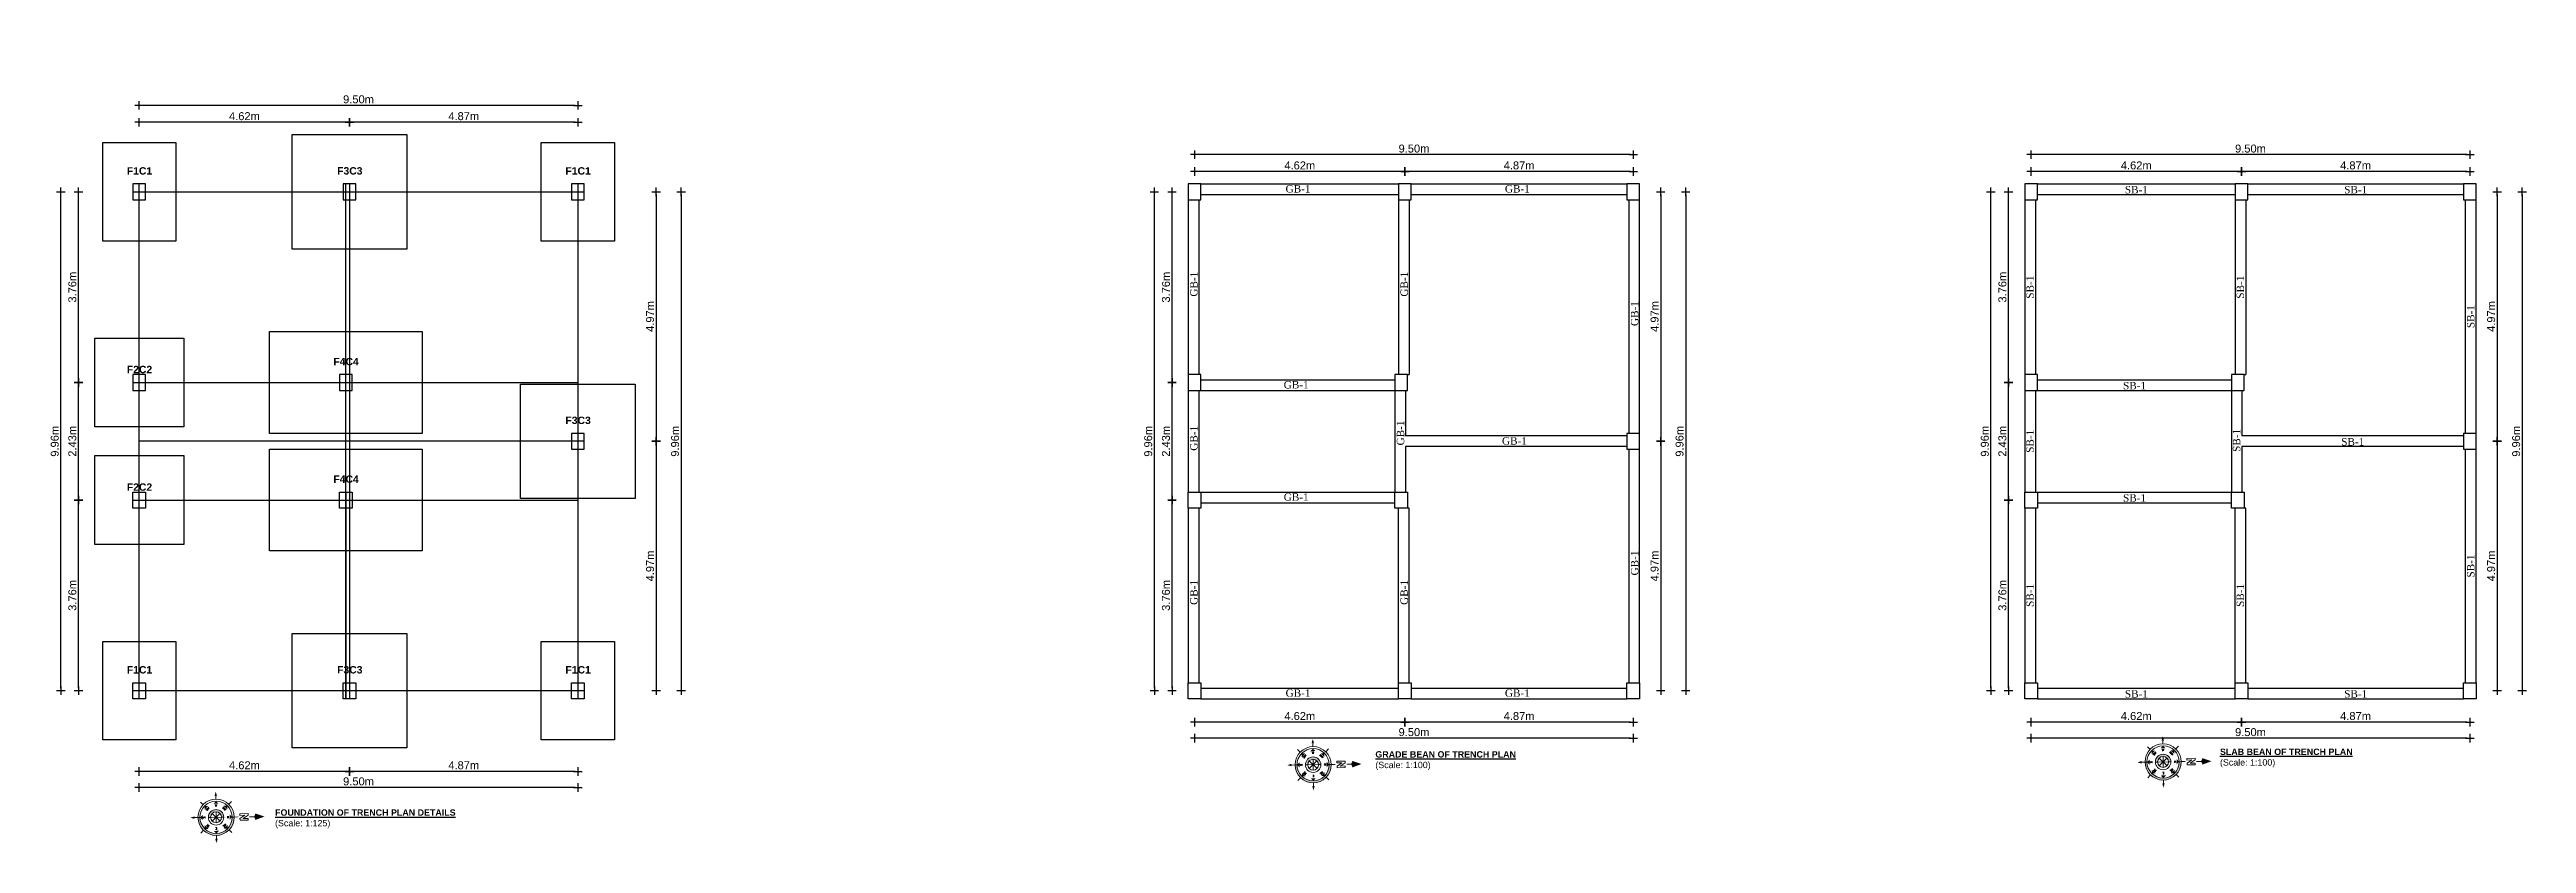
# Model space of a CAD drawing. Header units: inches. Extents: x -4010 to 65129, y -40138 to -1318.
# Drawn here: x 45598 to 47935, y -38286 to -37536 of the extents above; entities that cross this region are included whole.
import ezdxf
from ezdxf.enums import TextEntityAlignment as Align

# ---------------------------------------------------------------- set-up
doc = ezdxf.new("R2010")
doc.units = ezdxf.units.IN
doc.header["$MEASUREMENT"] = 0
doc.header["$PDMODE"] = 99
for name, color, linetype in [('Brick wall', 3, 'Continuous'), ('RCC', 6, 'Continuous'), ('Rod', 1, 'Continuous'), ('TEX', 7, 'Continuous'), ('wall', 3, 'Continuous')]:
    doc.layers.add(name, color=color, linetype=linetype)
doc.layers.add('DIM', color=7, linetype='Continuous', lineweight=15)
doc.styles.add('ARIAL', font='arial.ttf')
doc.styles.add('CAPTION', font='GOTHIC.TTF', dxfattribs={"height": 100})
doc.styles.add('ROMANS', font='romans')
doc.styles.get("Standard").update_dxf_attribs({"font": 'ARIALN.TTF'})
doc.dimstyles.new('3-8', dxfattribs={"dimscale": 1.25, "dimtxt": 6, "dimasz": 2, "dimexe": 0.18, "dimexo": 6, "dimgap": 0, "dimtad": 0, "dimdec": 0, "dimzin": 3, "dimdsep": 46, "dimlunit": 3, "dimtxsty": 'ARIAL', "dimblk": 'DD', "dimcen": 1, "dimse1": 1, "dimse2": 1, "dimclrd": 256, "dimclrt": 256, "dimadec": 0, "dimazin": 0, "dimtfac": 0.5, "dimtdec": 0, "dimtmove": 2, "dimatfit": 0, "dimfxl": 0.18, "dimtvp": 0.75, "dimfrac": 1, "dimtolj": 1, "dimtzin": 0, "dimarcsym": 0})

msp = doc.modelspace()

# ---------------------------------------------------------------- texts
at = {"layer": 'TEX', "char_height": 7, "style": 'CAPTION'}
for s, insert, attachment_point in [('{\\fArial Rounded MT Bold|b0|i0|c0|p34;F1C1}', (45694.421, -37654.616), 9), ('{\\fArial Rounded MT Bold|b0|i0|c0|p34;F3C3}', (45892.921, -37654.616), 9), ('{\\fArial Rounded MT Bold|b0|i0|c0|p34;F1C1}', (46108.421, -37654.616), 9), ('{\\fTimes New Roman|b0|i0|c0|p18;GB-1}', (46787.705, -37664.435), 3), ('{\\fTimes New Roman|b0|i0|c0|p18;GB-1}', (46994.705, -37664.435), 3), ('{\\fTimes New Roman|b0|i0|c0|p18;SB-1}', (47578.107, -37665.289), 3), ('{\\fTimes New Roman|b0|i0|c0|p18;SB-1}', (47785.107, -37665.289), 3), ('{\\fArial Rounded MT Bold|b0|i0|c0|p34;F2C2}', (45694.421, -37842.116), 9), ('{\\fArial Rounded MT Bold|b0|i0|c0|p34;F4C4}', (45889.421, -37834.616), 9), ('{\\fTimes New Roman|b0|i0|c0|p18;GB-1}', (46785.955, -37849.435), 3), ('{\\fTimes New Roman|b0|i0|c0|p18;SB-1}', (47576.357, -37850.289), 3), ('{\\fArial Rounded MT Bold|b0|i0|c0|p34;F3C3}', (46108.421, -37890.116), 9), ('{\\fTimes New Roman|b0|i0|c0|p18;GB-1}', (46991.955, -37902.435), 3), ('{\\fTimes New Roman|b0|i0|c0|p18;SB-1}', (47782.357, -37903.289), 3), ('{\\fArial Rounded MT Bold|b0|i0|c0|p34;F4C4}', (45889.421, -37945.616), 9), ('{\\fArial Rounded MT Bold|b0|i0|c0|p34;F2C2}', (45694.421, -37953.116), 9), ('{\\fTimes New Roman|b0|i0|c0|p18;GB-1}', (46785.955, -37955.435), 3), ('{\\fTimes New Roman|b0|i0|c0|p18;SB-1}', (47576.357, -37956.289), 3), ('{\\fArial Rounded MT Bold|b0|i0|c0|p34;F1C1}', (45694.421, -38125.616), 9), ('{\\fArial Rounded MT Bold|b0|i0|c0|p34;F3C3}', (45892.921, -38125.616), 9), ('{\\fArial Rounded MT Bold|b0|i0|c0|p34;F1C1}', (46108.421, -38125.616), 9), ('{\\fTimes New Roman|b0|i0|c0|p18;GB-1}', (46787.705, -38140.435), 3), ('{\\fTimes New Roman|b0|i0|c0|p18;GB-1}', (46994.705, -38140.435), 3), ('{\\fTimes New Roman|b0|i0|c0|p18;SB-1}', (47578.107, -38141.289), 3), ('{\\fTimes New Roman|b0|i0|c0|p18;SB-1}', (47785.107, -38141.289), 3)]:
    msp.add_mtext(s, dxfattribs=dict(at, insert=insert, attachment_point=attachment_point))
at = {"layer": 'TEX', "char_height": 7, "attachment_point": 3, "rotation": 90, "style": 'CAPTION'}
for s, insert in [('{\\fTimes New Roman|b0|i0|c0|p18;GB-1}', (46674.141, -37746.217)), ('{\\fTimes New Roman|b0|i0|c0|p18;GB-1}', (46872.641, -37746.217)), ('{\\fTimes New Roman|b0|i0|c0|p18;SB-1}', (47463.296, -37749.932)), ('{\\fTimes New Roman|b0|i0|c0|p18;SB-1}', (47661.796, -37749.932)), ('{\\fTimes New Roman|b0|i0|c0|p18;GB-1}', (47090.141, -37773.967)), ('{\\fTimes New Roman|b0|i0|c0|p18;SB-1}', (47879.296, -37777.682)), ('{\\fTimes New Roman|b0|i0|c0|p18;GB-1}', (46674.141, -37891.717)), ('{\\fTimes New Roman|b0|i0|c0|p18;GB-1}', (46869.141, -37886.717)), ('{\\fTimes New Roman|b0|i0|c0|p18;SB-1}', (47463.296, -37895.432)), ('{\\fTimes New Roman|b0|i0|c0|p18;SB-1}', (47658.296, -37894.596)), ('{\\fTimes New Roman|b0|i0|c0|p18;GB-1}', (47090.141, -38009.467)), ('{\\fTimes New Roman|b0|i0|c0|p18;SB-1}', (47879.296, -38013.182)), ('{\\fTimes New Roman|b0|i0|c0|p18;GB-1}', (46674.141, -38037.217)), ('{\\fTimes New Roman|b0|i0|c0|p18;GB-1}', (46872.641, -38037.217)), ('{\\fTimes New Roman|b0|i0|c0|p18;SB-1}', (47463.296, -38040.932)), ('{\\fTimes New Roman|b0|i0|c0|p18;SB-1}', (47661.796, -38040.932))]:
    msp.add_mtext(s, dxfattribs=dict(at, insert=insert))
at = {"layer": 'TEX', "color": 7, "lineweight": 25, "char_height": 6, "width": 310.18894, "attachment_point": 4}
for s, insert in [('{\\fArial Rounded MT Bold|b0|i0|c0|p34;\\LGRADE BEAN OF TRENCH PLAN\\P\\fArial|b0|i0|c0|p34;\\l\\C256;(Scale: 1:100)}', (46848.94, -38207.753)), ('{\\fArial Rounded MT Bold|b0|i0|c0|p34;\\LSLAB BEAN OF TRENCH PLAN\\P\\fArial|b0|i0|c0|p34;\\l\\C256;(Scale: 1:100)}', (47646.116, -38205.339))]:
    msp.add_mtext(s, dxfattribs=dict(at, insert=insert))

# ---------------------------------------------------------------- blocks, each defined once
blk = doc.blocks.new('A$C779854B7')
at = {"layer": 'RCC'}
for p, q in [((0, 15), (12, 15)), ((0, 0), (0, 15)), ((12, 15), (12, 0)), ((12, 0), (0, 0))]:
    blk.add_line(p, q, dxfattribs=at)
blk = doc.blocks.new('DD')
for p, q in [((-1.6, 0), (1.6, 0)), ((0, 1.6), (0, -1.6))]:
    blk.add_line(p, q)
at = {"const_width": 0.3}
blk.add_lwpolyline([(-0.15, 0, 1), (0.15, 0, 1)], format="xyb", close=True, dxfattribs=at)
blk = doc.blocks.new('*D1330')
at = {"layer": 'Defpoints', "color": 0}
for p in [(46102.2, -37670.8), (46102.2, -37906.3), (46170.1, -37906.3)]:
    blk.add_point(p, dxfattribs=at)
at = {"layer": 'Rod', "lineweight": -2}
blk.add_line((46170.1, -37673.3), (46170.1, -37903.8), dxfattribs=at)
at = {"layer": 'Rod', "lineweight": -2, "xscale": 2.5, "yscale": 2.5, "zscale": 2.5}
for p, rotation in [((46170.1, -37670.8), 90), ((46170.1, -37906.3), 270)]:
    blk.add_blockref('DD', p, dxfattribs=dict(at, rotation=rotation))
at = {"layer": 'Rod', "insert": (46164.4, -37788.5), "char_height": 7.5, "attachment_point": 5, "rotation": 90, "style": 'ARIAL'}
blk.add_mtext('\\A1;4.97m', dxfattribs=at)
blk = doc.blocks.new('*D1331')
at = {"layer": 'Defpoints', "color": 0}
for p in [(46102.2, -37906.3), (46102.2, -38141.8), (46170.1, -38141.8)]:
    blk.add_point(p, dxfattribs=at)
at = {"layer": 'Rod', "lineweight": -2}
blk.add_line((46170.1, -37908.8), (46170.1, -38139.3), dxfattribs=at)
at = {"layer": 'Rod', "lineweight": -2, "xscale": 2.5, "yscale": 2.5, "zscale": 2.5}
for p, rotation in [((46170.1, -37906.3), 90), ((46170.1, -38141.8), 270)]:
    blk.add_blockref('DD', p, dxfattribs=dict(at, rotation=rotation))
at = {"layer": 'Rod', "insert": (46164.4, -38024), "char_height": 7.5, "attachment_point": 5, "rotation": 90, "style": 'ARIAL'}
blk.add_mtext('\\A1;4.97m', dxfattribs=at)
blk = doc.blocks.new('*D1332')
at = {"layer": 'Defpoints', "color": 0}
for p in [(45880.7, -38149.3), (46096.2, -38149.3), (45880.7, -38218)]:
    blk.add_point(p, dxfattribs=at)
at = {"layer": 'Rod', "lineweight": -2}
blk.add_line((46093.7, -38218), (45883.2, -38218), dxfattribs=at)
at = {"layer": 'Rod', "lineweight": -2, "xscale": 2.5, "yscale": 2.5, "zscale": 2.5, "rotation": 180}
blk.add_blockref('DD', (45880.7, -38218), dxfattribs=at)
at = {"layer": 'Rod', "lineweight": -2, "xscale": 2.5, "yscale": 2.5, "zscale": 2.5}
blk.add_blockref('DD', (46096.2, -38218), dxfattribs=at)
at = {"layer": 'Rod', "insert": (45988.5, -38212.2), "char_height": 7.5, "attachment_point": 5, "style": 'ARIAL'}
blk.add_mtext('\\A1;4.87m', dxfattribs=at)
blk = doc.blocks.new('*D1333')
at = {"layer": 'Defpoints', "color": 0}
for p in [(45682.2, -38149.3), (45880.7, -38149.3), (45682.2, -38218)]:
    blk.add_point(p, dxfattribs=at)
at = {"layer": 'Rod', "lineweight": -2}
blk.add_line((45878.2, -38218), (45684.7, -38218), dxfattribs=at)
at = {"layer": 'Rod', "lineweight": -2, "xscale": 2.5, "yscale": 2.5, "zscale": 2.5, "rotation": 180}
blk.add_blockref('DD', (45682.2, -38218), dxfattribs=at)
at = {"layer": 'Rod', "lineweight": -2, "xscale": 2.5, "yscale": 2.5, "zscale": 2.5}
blk.add_blockref('DD', (45880.7, -38218), dxfattribs=at)
at = {"layer": 'Rod', "insert": (45781.5, -38212.2), "char_height": 7.5, "attachment_point": 5, "style": 'ARIAL'}
blk.add_mtext('\\A1;4.62m', dxfattribs=at)
blk = doc.blocks.new('*D1334')
at = {"layer": 'Defpoints', "color": 0}
for p in [(45624.9, -37961.8), (45676.2, -37961.8), (45676.2, -38141.8)]:
    blk.add_point(p, dxfattribs=at)
at = {"layer": 'Rod', "lineweight": -2}
blk.add_line((45624.9, -38139.3), (45624.9, -37964.3), dxfattribs=at)
at = {"layer": 'Rod', "lineweight": -2, "xscale": 2.5, "yscale": 2.5, "zscale": 2.5}
for p, rotation in [((45624.9, -37961.8), 90), ((45624.9, -38141.8), 270)]:
    blk.add_blockref('DD', p, dxfattribs=dict(at, rotation=rotation))
at = {"layer": 'Rod', "insert": (45619.1, -38051.8), "char_height": 7.5, "attachment_point": 5, "rotation": 90, "style": 'ARIAL'}
blk.add_mtext('\\A1;3.76m', dxfattribs=at)
blk = doc.blocks.new('*D1335')
at = {"layer": 'Defpoints', "color": 0}
for p in [(45624.9, -37850.8), (45676.2, -37850.8), (45676.2, -37961.8)]:
    blk.add_point(p, dxfattribs=at)
at = {"layer": 'Rod', "lineweight": -2}
blk.add_line((45624.9, -37959.3), (45624.9, -37853.3), dxfattribs=at)
at = {"layer": 'Rod', "lineweight": -2, "xscale": 2.5, "yscale": 2.5, "zscale": 2.5}
for p, rotation in [((45624.9, -37850.8), 90), ((45624.9, -37961.8), 270)]:
    blk.add_blockref('DD', p, dxfattribs=dict(at, rotation=rotation))
at = {"layer": 'Rod', "insert": (45619.1, -37906.3), "char_height": 7.5, "attachment_point": 5, "rotation": 90, "style": 'ARIAL'}
blk.add_mtext('\\A1;2.43m', dxfattribs=at)
blk = doc.blocks.new('*D1336')
at = {"layer": 'Defpoints', "color": 0}
for p in [(45624.9, -37670.8), (45676.2, -37670.8), (45676.2, -37850.8)]:
    blk.add_point(p, dxfattribs=at)
at = {"layer": 'Rod', "lineweight": -2}
blk.add_line((45624.9, -37848.3), (45624.9, -37673.3), dxfattribs=at)
at = {"layer": 'Rod', "lineweight": -2, "xscale": 2.5, "yscale": 2.5, "zscale": 2.5}
for p, rotation in [((45624.9, -37670.8), 90), ((45624.9, -37850.8), 270)]:
    blk.add_blockref('DD', p, dxfattribs=dict(at, rotation=rotation))
at = {"layer": 'Rod', "insert": (45619.1, -37760.8), "char_height": 7.5, "attachment_point": 5, "rotation": 90, "style": 'ARIAL'}
blk.add_mtext('\\A1;3.76m', dxfattribs=at)
blk = doc.blocks.new('*D1324')
at = {"layer": 'Defpoints', "color": 0}
for p in [(46102.2, -37670.8), (46102.2, -38141.8), (46193.7, -38141.8)]:
    blk.add_point(p, dxfattribs=at)
at = {"layer": 'Rod', "lineweight": -2}
blk.add_line((46193.7, -37673.3), (46193.7, -38139.3), dxfattribs=at)
at = {"layer": 'Rod', "lineweight": -2, "xscale": 2.5, "yscale": 2.5, "zscale": 2.5}
for p, rotation in [((46193.7, -37670.8), 90), ((46193.7, -38141.8), 270)]:
    blk.add_blockref('DD', p, dxfattribs=dict(at, rotation=rotation))
at = {"layer": 'Rod', "insert": (46188, -37906.3), "char_height": 7.5, "attachment_point": 5, "rotation": 90, "style": 'ARIAL'}
blk.add_mtext('\\A1;9.96m', dxfattribs=at)
blk = doc.blocks.new('*D1325')
at = {"layer": 'Defpoints', "color": 0}
for p in [(45682.2, -38149.3), (46096.2, -38149.3), (45682.2, -38233.1)]:
    blk.add_point(p, dxfattribs=at)
at = {"layer": 'Rod', "lineweight": -2}
blk.add_line((46093.7, -38233.1), (45684.7, -38233.1), dxfattribs=at)
at = {"layer": 'Rod', "lineweight": -2, "xscale": 2.5, "yscale": 2.5, "zscale": 2.5, "rotation": 180}
blk.add_blockref('DD', (45682.2, -38233.1), dxfattribs=at)
at = {"layer": 'Rod', "lineweight": -2, "xscale": 2.5, "yscale": 2.5, "zscale": 2.5}
blk.add_blockref('DD', (46096.2, -38233.1), dxfattribs=at)
at = {"layer": 'Rod', "insert": (45889.2, -38227.4), "char_height": 7.5, "attachment_point": 5, "style": 'ARIAL'}
blk.add_mtext('\\A1;9.50m', dxfattribs=at)
blk = doc.blocks.new('*D1326')
at = {"layer": 'Defpoints', "color": 0}
for p in [(45608.2, -37670.8), (45676.2, -37670.8), (45676.2, -38141.8)]:
    blk.add_point(p, dxfattribs=at)
at = {"layer": 'Rod', "lineweight": -2}
blk.add_line((45608.2, -38139.3), (45608.2, -37673.3), dxfattribs=at)
at = {"layer": 'Rod', "lineweight": -2, "xscale": 2.5, "yscale": 2.5, "zscale": 2.5}
for p, rotation in [((45608.2, -37670.8), 90), ((45608.2, -38141.8), 270)]:
    blk.add_blockref('DD', p, dxfattribs=dict(at, rotation=rotation))
at = {"layer": 'Rod', "insert": (45602.5, -37906.3), "char_height": 7.5, "attachment_point": 5, "rotation": 90, "style": 'ARIAL'}
blk.add_mtext('\\A1;9.96m', dxfattribs=at)
blk = doc.blocks.new('A$C683C01F9')
at = {"layer": 'TEX', "color": 7, "lineweight": 25, "insert": (4, 9.4), "char_height": 6, "width": 310.189, "attachment_point": 4}
blk.add_mtext('{\\fArial Rounded MT Bold|b0|i0|c0|p34;\\LFOUNDATION OF TRENCH PLAN DETAILS\\P\\fArial|b0|i0|c0|p34;\\l\\C256;(Scale: 1:125)}', dxfattribs=at)
blk = doc.blocks.new('Anno_North_J_Metric')
at = {"linetype": 'ByBlock', "lineweight": -2}
h = blk.add_hatch(color=0, dxfattribs=at)
h.paths.add_polyline_path([(-4.17, 0), (-4.68, 0, 1), (4.68, 0), (4.17, 0, -1)])
h.paths.add_polyline_path([(1.41, 0), (2, 0, 1), (-2, 0), (-1.41, 0, -1)])
at = {"color": 0, "linetype": 'ByBlock', "lineweight": -2}
for p, q in [((-4.68, 0), (-5.67, 0)), ((-4.68, 0), (-4.17, 0)), ((-3.31, 3.31), (-4.01, 4.01)), ((-1.41, 0), (-2, 0)), ((-1.41, 0), (1.41, 0)), ((1.41, 0), (-1.41, 0)), ((-1, 1), (1, -1)), ((-1, -1), (1, 1)), ((1, -1), (-1, 1)), ((1, 1), (-1, -1)), ((0, 4.68), (0, 5.67)), ((0, 1.41), (0, -1.41)), ((0, -1.41), (0, 1.41)), ((1.41, 0), (2, 0)), ((3.31, 3.31), (4.01, 4.01)), ((4.68, 0), (4.17, 0)), ((4.68, 0), (5.67, 0)), ((6.17, 0.4), (6.17, 0.82)), ((6.17, 0.82), (8.27, 0.82)), ((7.43, 0.4), (6.17, 0.4)), ((6.17, -0.44), (7.43, 0.4)), ((8.27, 0.4), (7.01, -0.44)), ((8.27, 0.82), (8.27, 0.4)), ((8.67, 0), (9.83, 0)), ((-3.31, -3.31), (-4.01, -4.01)), ((0, -4.68), (0, -5.67)), ((3.31, -3.31), (4.01, -4.01)), ((6.17, -0.86), (6.17, -0.44)), ((8.27, -0.86), (6.17, -0.86)), ((7.01, -0.44), (8.27, -0.44)), ((8.27, -0.44), (8.27, -0.86))]:
    blk.add_line(p, q, dxfattribs=at)
for radius in [4.68, 4.17, 2, 1.41]:
    blk.add_circle((0, 0), radius, dxfattribs=at)
for points in [[(-0.33, 5.5), (0, 5.67), (0, 6.67)], [(0, 6.67), (0.33, 5.5), (0, 5.67)], [(-6.67, 0), (-5.5, 0.33), (-5.67, 0)], [(-5.5, -0.33), (-5.67, 0), (-6.67, 0)], [(-4.17, 0), (-3.5, 0.67), (-3.5, -0.67)], [(-2.95, 2.95), (-2, 2.95), (-2.95, 2)], [(0, 4.17), (0.67, 3.5), (-0.67, 3.5)], [(2.95, 2.95), (2.95, 2), (2, 2.95)], [(4.17, 0), (3.5, -0.67), (3.5, 0.67)], [(12.5, 0), (10.17, 0.83), (9.83, 0)], [(9.83, 0), (10.17, -0.83), (12.5, 0)], [(-2.95, -2.95), (-2.95, -2), (-2, -2.95)], [(0, -4.17), (-0.67, -3.5), (0.67, -3.5)], [(0, -6.67), (-0.33, -5.5), (0, -5.67)], [(0.33, -5.5), (0, -5.67), (0, -6.67)], [(2.95, -2.95), (2, -2.95), (2.95, -2)]]:
    blk.add_solid(points, dxfattribs=at)
at = {"color": 0, "linetype": 'ByBlock', "lineweight": -2, "style": 'ROMANS'}
for s, rotation, p in [('S', 270, (-3.33, 0)), ('SW', 45, (-2, 2)), ('NW', 315, (2, 2)), ('N', 270, (2.83, 0)), ('SE', 135, (-2, -2)), ('E', 180, (0, -2.67)), ('NE', 225, (2, -2))]:
    blk.add_text(s, height=0.5, rotation=rotation, dxfattribs=at).set_placement(p, align=Align.CENTER)
blk.add_text('W', height=0.5, dxfattribs=at).set_placement((0, 2.83), align=Align.CENTER)
blk = doc.blocks.new('*D1341')
at = {"layer": 'Defpoints', "color": 0}
for p in [(45880.7, -37536.5), (46096.2, -37536.5), (45880.7, -37605.1)]:
    blk.add_point(p, dxfattribs=at)
at = {"layer": 'Rod', "lineweight": -2}
blk.add_line((46093.7, -37605.1), (45883.2, -37605.1), dxfattribs=at)
at = {"layer": 'Rod', "lineweight": -2, "xscale": 2.5, "yscale": 2.5, "zscale": 2.5, "rotation": 180}
blk.add_blockref('DD', (45880.7, -37605.1), dxfattribs=at)
at = {"layer": 'Rod', "lineweight": -2, "xscale": 2.5, "yscale": 2.5, "zscale": 2.5}
blk.add_blockref('DD', (46096.2, -37605.1), dxfattribs=at)
at = {"layer": 'Rod', "insert": (45988.5, -37599.4), "char_height": 7.5, "attachment_point": 5, "style": 'ARIAL'}
blk.add_mtext('\\A1;4.87m', dxfattribs=at)
blk = doc.blocks.new('*D1342')
at = {"layer": 'Defpoints', "color": 0}
for p in [(45682.2, -37536.5), (45880.7, -37536.5), (45682.2, -37605.1)]:
    blk.add_point(p, dxfattribs=at)
at = {"layer": 'Rod', "lineweight": -2}
blk.add_line((45878.2, -37605.1), (45684.7, -37605.1), dxfattribs=at)
at = {"layer": 'Rod', "lineweight": -2, "xscale": 2.5, "yscale": 2.5, "zscale": 2.5, "rotation": 180}
blk.add_blockref('DD', (45682.2, -37605.1), dxfattribs=at)
at = {"layer": 'Rod', "lineweight": -2, "xscale": 2.5, "yscale": 2.5, "zscale": 2.5}
blk.add_blockref('DD', (45880.7, -37605.1), dxfattribs=at)
at = {"layer": 'Rod', "insert": (45781.5, -37599.4), "char_height": 7.5, "attachment_point": 5, "style": 'ARIAL'}
blk.add_mtext('\\A1;4.62m', dxfattribs=at)
blk = doc.blocks.new('*D1340')
at = {"layer": 'Defpoints', "color": 0}
for p in [(45682.2, -37536.5), (46096.2, -37536.5), (45682.2, -37589.2)]:
    blk.add_point(p, dxfattribs=at)
at = {"layer": 'Rod', "lineweight": -2}
blk.add_line((46093.7, -37589.2), (45684.7, -37589.2), dxfattribs=at)
at = {"layer": 'Rod', "lineweight": -2, "xscale": 2.5, "yscale": 2.5, "zscale": 2.5, "rotation": 180}
blk.add_blockref('DD', (45682.2, -37589.2), dxfattribs=at)
at = {"layer": 'Rod', "lineweight": -2, "xscale": 2.5, "yscale": 2.5, "zscale": 2.5}
blk.add_blockref('DD', (46096.2, -37589.2), dxfattribs=at)
at = {"layer": 'Rod', "insert": (45889.2, -37583.5), "char_height": 7.5, "attachment_point": 5, "style": 'ARIAL'}
blk.add_mtext('\\A1;9.50m', dxfattribs=at)
blk = doc.blocks.new('*D1343')
at = {"layer": 'Defpoints', "color": 0}
for p in [(46876.9, -37583), (47092.4, -37583), (46876.9, -37651.6)]:
    blk.add_point(p, dxfattribs=at)
at = {"layer": 'Rod', "lineweight": -2}
blk.add_line((47089.9, -37651.6), (46879.4, -37651.6), dxfattribs=at)
at = {"layer": 'Rod', "lineweight": -2, "xscale": 2.5, "yscale": 2.5, "zscale": 2.5, "rotation": 180}
blk.add_blockref('DD', (46876.9, -37651.6), dxfattribs=at)
at = {"layer": 'Rod', "lineweight": -2, "xscale": 2.5, "yscale": 2.5, "zscale": 2.5}
blk.add_blockref('DD', (47092.4, -37651.6), dxfattribs=at)
at = {"layer": 'Rod', "insert": (46984.6, -37645.9), "char_height": 7.5, "attachment_point": 5, "style": 'ARIAL'}
blk.add_mtext('\\A1;4.87m', dxfattribs=at)
blk = doc.blocks.new('*D1344')
at = {"layer": 'Defpoints', "color": 0}
for p in [(46678.4, -37583), (46876.9, -37583), (46678.4, -37651.6)]:
    blk.add_point(p, dxfattribs=at)
at = {"layer": 'Rod', "lineweight": -2}
blk.add_line((46874.4, -37651.6), (46680.9, -37651.6), dxfattribs=at)
at = {"layer": 'Rod', "lineweight": -2, "xscale": 2.5, "yscale": 2.5, "zscale": 2.5, "rotation": 180}
blk.add_blockref('DD', (46678.4, -37651.6), dxfattribs=at)
at = {"layer": 'Rod', "lineweight": -2, "xscale": 2.5, "yscale": 2.5, "zscale": 2.5}
blk.add_blockref('DD', (46876.9, -37651.6), dxfattribs=at)
at = {"layer": 'Rod', "insert": (46777.6, -37645.9), "char_height": 7.5, "attachment_point": 5, "style": 'ARIAL'}
blk.add_mtext('\\A1;4.62m', dxfattribs=at)
blk = doc.blocks.new('*D1345')
at = {"layer": 'Defpoints', "color": 0}
for p in [(46678.4, -37583), (47092.4, -37583), (46678.4, -37635.7)]:
    blk.add_point(p, dxfattribs=at)
at = {"layer": 'Rod', "lineweight": -2}
blk.add_line((47089.9, -37635.7), (46680.9, -37635.7), dxfattribs=at)
at = {"layer": 'Rod', "lineweight": -2, "xscale": 2.5, "yscale": 2.5, "zscale": 2.5, "rotation": 180}
blk.add_blockref('DD', (46678.4, -37635.7), dxfattribs=at)
at = {"layer": 'Rod', "lineweight": -2, "xscale": 2.5, "yscale": 2.5, "zscale": 2.5}
blk.add_blockref('DD', (47092.4, -37635.7), dxfattribs=at)
at = {"layer": 'Rod', "insert": (46885.4, -37630), "char_height": 7.5, "attachment_point": 5, "style": 'ARIAL'}
blk.add_mtext('\\A1;9.50m', dxfattribs=at)
blk = doc.blocks.new('*D1350')
at = {"layer": 'Defpoints', "color": 0}
for p in [(46876.9, -38102.8), (47092.4, -38102.8), (46876.9, -38171.5)]:
    blk.add_point(p, dxfattribs=at)
at = {"layer": 'Rod', "lineweight": -2}
blk.add_line((47089.9, -38171.5), (46879.4, -38171.5), dxfattribs=at)
at = {"layer": 'Rod', "lineweight": -2, "xscale": 2.5, "yscale": 2.5, "zscale": 2.5, "rotation": 180}
blk.add_blockref('DD', (46876.9, -38171.5), dxfattribs=at)
at = {"layer": 'Rod', "lineweight": -2, "xscale": 2.5, "yscale": 2.5, "zscale": 2.5}
blk.add_blockref('DD', (47092.4, -38171.5), dxfattribs=at)
at = {"layer": 'Rod', "insert": (46984.6, -38165.7), "char_height": 7.5, "attachment_point": 5, "style": 'ARIAL'}
blk.add_mtext('\\A1;4.87m', dxfattribs=at)
blk = doc.blocks.new('*D1351')
at = {"layer": 'Defpoints', "color": 0}
for p in [(46678.4, -38102.8), (46876.9, -38102.8), (46678.4, -38171.5)]:
    blk.add_point(p, dxfattribs=at)
at = {"layer": 'Rod', "lineweight": -2}
blk.add_line((46874.4, -38171.5), (46680.9, -38171.5), dxfattribs=at)
at = {"layer": 'Rod', "lineweight": -2, "xscale": 2.5, "yscale": 2.5, "zscale": 2.5, "rotation": 180}
blk.add_blockref('DD', (46678.4, -38171.5), dxfattribs=at)
at = {"layer": 'Rod', "lineweight": -2, "xscale": 2.5, "yscale": 2.5, "zscale": 2.5}
blk.add_blockref('DD', (46876.9, -38171.5), dxfattribs=at)
at = {"layer": 'Rod', "insert": (46777.6, -38165.7), "char_height": 7.5, "attachment_point": 5, "style": 'ARIAL'}
blk.add_mtext('\\A1;4.62m', dxfattribs=at)
blk = doc.blocks.new('*D1349')
at = {"layer": 'Defpoints', "color": 0}
for p in [(46678.4, -38102.8), (47092.4, -38102.8), (46678.4, -38186.6)]:
    blk.add_point(p, dxfattribs=at)
at = {"layer": 'Rod', "lineweight": -2}
blk.add_line((47089.9, -38186.6), (46680.9, -38186.6), dxfattribs=at)
at = {"layer": 'Rod', "lineweight": -2, "xscale": 2.5, "yscale": 2.5, "zscale": 2.5, "rotation": 180}
blk.add_blockref('DD', (46678.4, -38186.6), dxfattribs=at)
at = {"layer": 'Rod', "lineweight": -2, "xscale": 2.5, "yscale": 2.5, "zscale": 2.5}
blk.add_blockref('DD', (47092.4, -38186.6), dxfattribs=at)
at = {"layer": 'Rod', "insert": (46885.4, -38180.9), "char_height": 7.5, "attachment_point": 5, "style": 'ARIAL'}
blk.add_mtext('\\A1;9.50m', dxfattribs=at)
blk = doc.blocks.new('*D1356')
at = {"layer": 'Defpoints', "color": 0}
for p in [(47050.4, -37670.8), (47050.4, -37906.3), (47118.3, -37906.3)]:
    blk.add_point(p, dxfattribs=at)
at = {"layer": 'Rod', "lineweight": -2}
blk.add_line((47118.3, -37673.3), (47118.3, -37903.8), dxfattribs=at)
at = {"layer": 'Rod', "lineweight": -2, "xscale": 2.5, "yscale": 2.5, "zscale": 2.5}
for p, rotation in [((47118.3, -37670.8), 90), ((47118.3, -37906.3), 270)]:
    blk.add_blockref('DD', p, dxfattribs=dict(at, rotation=rotation))
at = {"layer": 'Rod', "insert": (47112.5, -37788.5), "char_height": 7.5, "attachment_point": 5, "rotation": 90, "style": 'ARIAL'}
blk.add_mtext('\\A1;4.97m', dxfattribs=at)
blk = doc.blocks.new('*D1357')
at = {"layer": 'Defpoints', "color": 0}
for p in [(47050.4, -37906.3), (47050.4, -38141.8), (47118.3, -38141.8)]:
    blk.add_point(p, dxfattribs=at)
at = {"layer": 'Rod', "lineweight": -2}
blk.add_line((47118.3, -37908.8), (47118.3, -38139.3), dxfattribs=at)
at = {"layer": 'Rod', "lineweight": -2, "xscale": 2.5, "yscale": 2.5, "zscale": 2.5}
for p, rotation in [((47118.3, -37906.3), 90), ((47118.3, -38141.8), 270)]:
    blk.add_blockref('DD', p, dxfattribs=dict(at, rotation=rotation))
at = {"layer": 'Rod', "insert": (47112.5, -38024), "char_height": 7.5, "attachment_point": 5, "rotation": 90, "style": 'ARIAL'}
blk.add_mtext('\\A1;4.97m', dxfattribs=at)
blk = doc.blocks.new('*D1355')
at = {"layer": 'Defpoints', "color": 0}
for p in [(47050.4, -37670.8), (47050.4, -38141.8), (47141.9, -38141.8)]:
    blk.add_point(p, dxfattribs=at)
at = {"layer": 'Rod', "lineweight": -2}
blk.add_line((47141.9, -37673.3), (47141.9, -38139.3), dxfattribs=at)
at = {"layer": 'Rod', "lineweight": -2, "xscale": 2.5, "yscale": 2.5, "zscale": 2.5}
for p, rotation in [((47141.9, -37670.8), 90), ((47141.9, -38141.8), 270)]:
    blk.add_blockref('DD', p, dxfattribs=dict(at, rotation=rotation))
at = {"layer": 'Rod', "insert": (47136.1, -37906.3), "char_height": 7.5, "attachment_point": 5, "rotation": 90, "style": 'ARIAL'}
blk.add_mtext('\\A1;9.96m', dxfattribs=at)
blk = doc.blocks.new('*D1362')
at = {"layer": 'Defpoints', "color": 0}
for p in [(46657, -37961.8), (46708.4, -37961.8), (46708.4, -38141.8)]:
    blk.add_point(p, dxfattribs=at)
at = {"layer": 'Rod', "lineweight": -2}
blk.add_line((46657, -38139.3), (46657, -37964.3), dxfattribs=at)
at = {"layer": 'Rod', "lineweight": -2, "xscale": 2.5, "yscale": 2.5, "zscale": 2.5}
for p, rotation in [((46657, -37961.8), 90), ((46657, -38141.8), 270)]:
    blk.add_blockref('DD', p, dxfattribs=dict(at, rotation=rotation))
at = {"layer": 'Rod', "insert": (46651.3, -38051.8), "char_height": 7.5, "attachment_point": 5, "rotation": 90, "style": 'ARIAL'}
blk.add_mtext('\\A1;3.76m', dxfattribs=at)
blk = doc.blocks.new('*D1363')
at = {"layer": 'Defpoints', "color": 0}
for p in [(46657, -37850.8), (46708.4, -37850.8), (46708.4, -37961.8)]:
    blk.add_point(p, dxfattribs=at)
at = {"layer": 'Rod', "lineweight": -2}
blk.add_line((46657, -37959.3), (46657, -37853.3), dxfattribs=at)
at = {"layer": 'Rod', "lineweight": -2, "xscale": 2.5, "yscale": 2.5, "zscale": 2.5}
for p, rotation in [((46657, -37850.8), 90), ((46657, -37961.8), 270)]:
    blk.add_blockref('DD', p, dxfattribs=dict(at, rotation=rotation))
at = {"layer": 'Rod', "insert": (46651.3, -37906.3), "char_height": 7.5, "attachment_point": 5, "rotation": 90, "style": 'ARIAL'}
blk.add_mtext('\\A1;2.43m', dxfattribs=at)
blk = doc.blocks.new('*D1364')
at = {"layer": 'Defpoints', "color": 0}
for p in [(46657, -37670.8), (46708.4, -37670.8), (46708.4, -37850.8)]:
    blk.add_point(p, dxfattribs=at)
at = {"layer": 'Rod', "lineweight": -2}
blk.add_line((46657, -37848.3), (46657, -37673.3), dxfattribs=at)
at = {"layer": 'Rod', "lineweight": -2, "xscale": 2.5, "yscale": 2.5, "zscale": 2.5}
for p, rotation in [((46657, -37670.8), 90), ((46657, -37850.8), 270)]:
    blk.add_blockref('DD', p, dxfattribs=dict(at, rotation=rotation))
at = {"layer": 'Rod', "insert": (46651.3, -37760.8), "char_height": 7.5, "attachment_point": 5, "rotation": 90, "style": 'ARIAL'}
blk.add_mtext('\\A1;3.76m', dxfattribs=at)
blk = doc.blocks.new('*D1361')
at = {"layer": 'Defpoints', "color": 0}
for p in [(46640.4, -37670.8), (46708.4, -37670.8), (46708.4, -38141.8)]:
    blk.add_point(p, dxfattribs=at)
at = {"layer": 'Rod', "lineweight": -2}
blk.add_line((46640.4, -38139.3), (46640.4, -37673.3), dxfattribs=at)
at = {"layer": 'Rod', "lineweight": -2, "xscale": 2.5, "yscale": 2.5, "zscale": 2.5}
for p, rotation in [((46640.4, -37670.8), 90), ((46640.4, -38141.8), 270)]:
    blk.add_blockref('DD', p, dxfattribs=dict(at, rotation=rotation))
at = {"layer": 'Rod', "insert": (46634.6, -37906.3), "char_height": 7.5, "attachment_point": 5, "rotation": 90, "style": 'ARIAL'}
blk.add_mtext('\\A1;9.96m', dxfattribs=at)
blk = doc.blocks.new('*D1346')
at = {"layer": 'Defpoints', "color": 0}
for p in [(47666.4, -37583), (47881.9, -37583), (47666.4, -37651.6)]:
    blk.add_point(p, dxfattribs=at)
at = {"layer": 'Rod', "lineweight": -2}
blk.add_line((47879.4, -37651.6), (47668.9, -37651.6), dxfattribs=at)
at = {"layer": 'Rod', "lineweight": -2, "xscale": 2.5, "yscale": 2.5, "zscale": 2.5, "rotation": 180}
blk.add_blockref('DD', (47666.4, -37651.6), dxfattribs=at)
at = {"layer": 'Rod', "lineweight": -2, "xscale": 2.5, "yscale": 2.5, "zscale": 2.5}
blk.add_blockref('DD', (47881.9, -37651.6), dxfattribs=at)
at = {"layer": 'Rod', "insert": (47774.1, -37645.9), "char_height": 7.5, "attachment_point": 5, "style": 'ARIAL'}
blk.add_mtext('\\A1;4.87m', dxfattribs=at)
blk = doc.blocks.new('*D1347')
at = {"layer": 'Defpoints', "color": 0}
for p in [(47467.9, -37583), (47666.4, -37583), (47467.9, -37651.6)]:
    blk.add_point(p, dxfattribs=at)
at = {"layer": 'Rod', "lineweight": -2}
blk.add_line((47663.9, -37651.6), (47470.4, -37651.6), dxfattribs=at)
at = {"layer": 'Rod', "lineweight": -2, "xscale": 2.5, "yscale": 2.5, "zscale": 2.5, "rotation": 180}
blk.add_blockref('DD', (47467.9, -37651.6), dxfattribs=at)
at = {"layer": 'Rod', "lineweight": -2, "xscale": 2.5, "yscale": 2.5, "zscale": 2.5}
blk.add_blockref('DD', (47666.4, -37651.6), dxfattribs=at)
at = {"layer": 'Rod', "insert": (47567.1, -37645.9), "char_height": 7.5, "attachment_point": 5, "style": 'ARIAL'}
blk.add_mtext('\\A1;4.62m', dxfattribs=at)
blk = doc.blocks.new('*D1348')
at = {"layer": 'Defpoints', "color": 0}
for p in [(47467.9, -37583), (47881.9, -37583), (47467.9, -37635.7)]:
    blk.add_point(p, dxfattribs=at)
at = {"layer": 'Rod', "lineweight": -2}
blk.add_line((47879.4, -37635.7), (47470.4, -37635.7), dxfattribs=at)
at = {"layer": 'Rod', "lineweight": -2, "xscale": 2.5, "yscale": 2.5, "zscale": 2.5, "rotation": 180}
blk.add_blockref('DD', (47467.9, -37635.7), dxfattribs=at)
at = {"layer": 'Rod', "lineweight": -2, "xscale": 2.5, "yscale": 2.5, "zscale": 2.5}
blk.add_blockref('DD', (47881.9, -37635.7), dxfattribs=at)
at = {"layer": 'Rod', "insert": (47674.9, -37630), "char_height": 7.5, "attachment_point": 5, "style": 'ARIAL'}
blk.add_mtext('\\A1;9.50m', dxfattribs=at)
blk = doc.blocks.new('*D1353')
at = {"layer": 'Defpoints', "color": 0}
for p in [(47666.4, -38102.8), (47881.9, -38102.8), (47666.4, -38171.5)]:
    blk.add_point(p, dxfattribs=at)
at = {"layer": 'Rod', "lineweight": -2}
blk.add_line((47879.4, -38171.5), (47668.9, -38171.5), dxfattribs=at)
at = {"layer": 'Rod', "lineweight": -2, "xscale": 2.5, "yscale": 2.5, "zscale": 2.5, "rotation": 180}
blk.add_blockref('DD', (47666.4, -38171.5), dxfattribs=at)
at = {"layer": 'Rod', "lineweight": -2, "xscale": 2.5, "yscale": 2.5, "zscale": 2.5}
blk.add_blockref('DD', (47881.9, -38171.5), dxfattribs=at)
at = {"layer": 'Rod', "insert": (47774.1, -38165.7), "char_height": 7.5, "attachment_point": 5, "style": 'ARIAL'}
blk.add_mtext('\\A1;4.87m', dxfattribs=at)
blk = doc.blocks.new('*D1354')
at = {"layer": 'Defpoints', "color": 0}
for p in [(47467.9, -38102.8), (47666.4, -38102.8), (47467.9, -38171.5)]:
    blk.add_point(p, dxfattribs=at)
at = {"layer": 'Rod', "lineweight": -2}
blk.add_line((47663.9, -38171.5), (47470.4, -38171.5), dxfattribs=at)
at = {"layer": 'Rod', "lineweight": -2, "xscale": 2.5, "yscale": 2.5, "zscale": 2.5, "rotation": 180}
blk.add_blockref('DD', (47467.9, -38171.5), dxfattribs=at)
at = {"layer": 'Rod', "lineweight": -2, "xscale": 2.5, "yscale": 2.5, "zscale": 2.5}
blk.add_blockref('DD', (47666.4, -38171.5), dxfattribs=at)
at = {"layer": 'Rod', "insert": (47567.1, -38165.7), "char_height": 7.5, "attachment_point": 5, "style": 'ARIAL'}
blk.add_mtext('\\A1;4.62m', dxfattribs=at)
blk = doc.blocks.new('*D1352')
at = {"layer": 'Defpoints', "color": 0}
for p in [(47467.9, -38102.8), (47881.9, -38102.8), (47467.9, -38186.6)]:
    blk.add_point(p, dxfattribs=at)
at = {"layer": 'Rod', "lineweight": -2}
blk.add_line((47879.4, -38186.6), (47470.4, -38186.6), dxfattribs=at)
at = {"layer": 'Rod', "lineweight": -2, "xscale": 2.5, "yscale": 2.5, "zscale": 2.5, "rotation": 180}
blk.add_blockref('DD', (47467.9, -38186.6), dxfattribs=at)
at = {"layer": 'Rod', "lineweight": -2, "xscale": 2.5, "yscale": 2.5, "zscale": 2.5}
blk.add_blockref('DD', (47881.9, -38186.6), dxfattribs=at)
at = {"layer": 'Rod', "insert": (47674.9, -38180.9), "char_height": 7.5, "attachment_point": 5, "style": 'ARIAL'}
blk.add_mtext('\\A1;9.50m', dxfattribs=at)
blk = doc.blocks.new('*D1359')
at = {"layer": 'Defpoints', "color": 0}
for p in [(47839.9, -37670.8), (47839.9, -37906.3), (47907.8, -37906.3)]:
    blk.add_point(p, dxfattribs=at)
at = {"layer": 'Rod', "lineweight": -2}
blk.add_line((47907.8, -37673.3), (47907.8, -37903.8), dxfattribs=at)
at = {"layer": 'Rod', "lineweight": -2, "xscale": 2.5, "yscale": 2.5, "zscale": 2.5}
for p, rotation in [((47907.8, -37670.8), 90), ((47907.8, -37906.3), 270)]:
    blk.add_blockref('DD', p, dxfattribs=dict(at, rotation=rotation))
at = {"layer": 'Rod', "insert": (47902.1, -37788.5), "char_height": 7.5, "attachment_point": 5, "rotation": 90, "style": 'ARIAL'}
blk.add_mtext('\\A1;4.97m', dxfattribs=at)
blk = doc.blocks.new('*D1360')
at = {"layer": 'Defpoints', "color": 0}
for p in [(47839.9, -37906.3), (47839.9, -38141.8), (47907.8, -38141.8)]:
    blk.add_point(p, dxfattribs=at)
at = {"layer": 'Rod', "lineweight": -2}
blk.add_line((47907.8, -37908.8), (47907.8, -38139.3), dxfattribs=at)
at = {"layer": 'Rod', "lineweight": -2, "xscale": 2.5, "yscale": 2.5, "zscale": 2.5}
for p, rotation in [((47907.8, -37906.3), 90), ((47907.8, -38141.8), 270)]:
    blk.add_blockref('DD', p, dxfattribs=dict(at, rotation=rotation))
at = {"layer": 'Rod', "insert": (47902.1, -38024), "char_height": 7.5, "attachment_point": 5, "rotation": 90, "style": 'ARIAL'}
blk.add_mtext('\\A1;4.97m', dxfattribs=at)
blk = doc.blocks.new('*D1358')
at = {"layer": 'Defpoints', "color": 0}
for p in [(47839.9, -37670.8), (47839.9, -38141.8), (47931.4, -38141.8)]:
    blk.add_point(p, dxfattribs=at)
at = {"layer": 'Rod', "lineweight": -2}
blk.add_line((47931.4, -37673.3), (47931.4, -38139.3), dxfattribs=at)
at = {"layer": 'Rod', "lineweight": -2, "xscale": 2.5, "yscale": 2.5, "zscale": 2.5}
for p, rotation in [((47931.4, -37670.8), 90), ((47931.4, -38141.8), 270)]:
    blk.add_blockref('DD', p, dxfattribs=dict(at, rotation=rotation))
at = {"layer": 'Rod', "insert": (47925.7, -37906.3), "char_height": 7.5, "attachment_point": 5, "rotation": 90, "style": 'ARIAL'}
blk.add_mtext('\\A1;9.96m', dxfattribs=at)
blk = doc.blocks.new('*D1366')
at = {"layer": 'Defpoints', "color": 0}
for p in [(47446.5, -37961.8), (47497.9, -37961.8), (47497.9, -38141.8)]:
    blk.add_point(p, dxfattribs=at)
at = {"layer": 'Rod', "lineweight": -2}
blk.add_line((47446.5, -38139.3), (47446.5, -37964.3), dxfattribs=at)
at = {"layer": 'Rod', "lineweight": -2, "xscale": 2.5, "yscale": 2.5, "zscale": 2.5}
for p, rotation in [((47446.5, -37961.8), 90), ((47446.5, -38141.8), 270)]:
    blk.add_blockref('DD', p, dxfattribs=dict(at, rotation=rotation))
at = {"layer": 'Rod', "insert": (47440.8, -38051.8), "char_height": 7.5, "attachment_point": 5, "rotation": 90, "style": 'ARIAL'}
blk.add_mtext('\\A1;3.76m', dxfattribs=at)
blk = doc.blocks.new('*D1367')
at = {"layer": 'Defpoints', "color": 0}
for p in [(47446.5, -37850.8), (47497.9, -37850.8), (47497.9, -37961.8)]:
    blk.add_point(p, dxfattribs=at)
at = {"layer": 'Rod', "lineweight": -2}
blk.add_line((47446.5, -37959.3), (47446.5, -37853.3), dxfattribs=at)
at = {"layer": 'Rod', "lineweight": -2, "xscale": 2.5, "yscale": 2.5, "zscale": 2.5}
for p, rotation in [((47446.5, -37850.8), 90), ((47446.5, -37961.8), 270)]:
    blk.add_blockref('DD', p, dxfattribs=dict(at, rotation=rotation))
at = {"layer": 'Rod', "insert": (47440.8, -37906.3), "char_height": 7.5, "attachment_point": 5, "rotation": 90, "style": 'ARIAL'}
blk.add_mtext('\\A1;2.43m', dxfattribs=at)
blk = doc.blocks.new('*D1368')
at = {"layer": 'Defpoints', "color": 0}
for p in [(47446.5, -37670.8), (47497.9, -37670.8), (47497.9, -37850.8)]:
    blk.add_point(p, dxfattribs=at)
at = {"layer": 'Rod', "lineweight": -2}
blk.add_line((47446.5, -37848.3), (47446.5, -37673.3), dxfattribs=at)
at = {"layer": 'Rod', "lineweight": -2, "xscale": 2.5, "yscale": 2.5, "zscale": 2.5}
for p, rotation in [((47446.5, -37670.8), 90), ((47446.5, -37850.8), 270)]:
    blk.add_blockref('DD', p, dxfattribs=dict(at, rotation=rotation))
at = {"layer": 'Rod', "insert": (47440.8, -37760.8), "char_height": 7.5, "attachment_point": 5, "rotation": 90, "style": 'ARIAL'}
blk.add_mtext('\\A1;3.76m', dxfattribs=at)
blk = doc.blocks.new('*D1365')
at = {"layer": 'Defpoints', "color": 0}
for p in [(47429.9, -37670.8), (47497.9, -37670.8), (47497.9, -38141.8)]:
    blk.add_point(p, dxfattribs=at)
at = {"layer": 'Rod', "lineweight": -2}
blk.add_line((47429.9, -38139.3), (47429.9, -37673.3), dxfattribs=at)
at = {"layer": 'Rod', "lineweight": -2, "xscale": 2.5, "yscale": 2.5, "zscale": 2.5}
for p, rotation in [((47429.9, -37670.8), 90), ((47429.9, -38141.8), 270)]:
    blk.add_blockref('DD', p, dxfattribs=dict(at, rotation=rotation))
at = {"layer": 'Rod', "insert": (47424.2, -37906.3), "char_height": 7.5, "attachment_point": 5, "rotation": 90, "style": 'ARIAL'}
blk.add_mtext('\\A1;9.96m', dxfattribs=at)

# ---------------------------------------------------------------- dimensions: what is measured, and where the dimension line sits
at = {"layer": 'Rod'}
for base, p1, p2, text, picture, middle in [((45682.205, -37605.12), (45880.705, -37536.45), (45682.205, -37536.45), '4.62m', '*D1342', (45781.455, -37599.376)), ((45682.205, -37589.201), (46096.205, -37536.45), (45682.205, -37536.45), '9.50m', '*D1340', (45889.205, -37583.457)), ((45880.705, -37605.12), (46096.205, -37536.45), (45880.705, -37536.45), '4.87m', '*D1341', (45988.455, -37599.376)), ((46678.365, -37651.62), (46876.865, -37582.95), (46678.365, -37582.95), '4.62m', '*D1344', (46777.615, -37645.876)), ((46678.365, -37635.701), (47092.365, -37582.95), (46678.365, -37582.95), '9.50m', '*D1345', (46885.365, -37629.957)), ((46876.865, -37651.62), (47092.365, -37582.95), (46876.865, -37582.95), '4.87m', '*D1343', (46984.615, -37645.876)), ((47467.885, -37651.62), (47666.385, -37582.95), (47467.885, -37582.95), '4.62m', '*D1347', (47567.135, -37645.876)), ((47467.885, -37635.701), (47881.885, -37582.95), (47467.885, -37582.95), '9.50m', '*D1348', (47674.885, -37629.957)), ((47666.385, -37651.62), (47881.885, -37582.95), (47666.385, -37582.95), '4.87m', '*D1346', (47774.135, -37645.876)), ((46678.365, -38171.454), (46876.865, -38102.785), (46678.365, -38102.785), '4.62m', '*D1351', (46777.615, -38165.71)), ((46678.365, -38186.619), (47092.365, -38102.785), (46678.365, -38102.785), '9.50m', '*D1349', (46885.365, -38180.875)), ((46876.865, -38171.454), (47092.365, -38102.785), (46876.865, -38102.785), '4.87m', '*D1350', (46984.615, -38165.71)), ((47467.885, -38171.454), (47666.385, -38102.785), (47467.885, -38102.785), '4.62m', '*D1354', (47567.135, -38165.71)), ((47467.885, -38186.619), (47881.885, -38102.785), (47467.885, -38102.785), '9.50m', '*D1352', (47674.885, -38180.875)), ((47666.385, -38171.454), (47881.885, -38102.785), (47666.385, -38102.785), '4.87m', '*D1353', (47774.135, -38165.71)), ((45682.205, -38217.954), (45880.705, -38149.285), (45682.205, -38149.285), '4.62m', '*D1333', (45781.455, -38212.21)), ((45682.205, -38233.119), (46096.205, -38149.285), (45682.205, -38149.285), '9.50m', '*D1325', (45889.205, -38227.375)), ((45880.705, -38217.954), (46096.205, -38149.285), (45880.705, -38149.285), '4.87m', '*D1332', (45988.455, -38212.21))]:
    dim = msp.add_linear_dim(base=base, p1=p1, p2=p2, text=text, dimstyle='3-8', dxfattribs=at)
    dim.commit()
    dim.dimension.update_dxf_attribs({"geometry": picture, "text_midpoint": middle})
for base, p1, p2, text, picture, middle in [((45608.22, -37670.785), (45676.205, -38141.785), (45676.205, -37670.785), '9.96m', '*D1326', (45602.476, -37906.285)), ((45624.853, -37670.785), (45676.205, -37850.785), (45676.205, -37670.785), '3.76m', '*D1336', (45619.105, -37760.785)), ((46170.129, -37906.285), (46102.205, -37670.785), (46102.205, -37906.285), '4.97m', '*D1330', (46164.385, -37788.535)), ((46193.727, -38141.785), (46102.205, -37670.785), (46102.205, -38141.785), '9.96m', '*D1324', (46187.983, -37906.285)), ((46640.38, -37670.785), (46708.365, -38141.785), (46708.365, -37670.785), '9.96m', '*D1361', (46634.636, -37906.285)), ((46657.013, -37670.785), (46708.365, -37850.785), (46708.365, -37670.785), '3.76m', '*D1364', (46651.266, -37760.785)), ((47118.289, -37906.285), (47050.365, -37670.785), (47050.365, -37906.285), '4.97m', '*D1356', (47112.545, -37788.535)), ((47141.887, -38141.785), (47050.365, -37670.785), (47050.365, -38141.785), '9.96m', '*D1355', (47136.143, -37906.285)), ((47429.9, -37670.785), (47497.885, -38141.785), (47497.885, -37670.785), '9.96m', '*D1365', (47424.156, -37906.285)), ((47446.533, -37670.785), (47497.885, -37850.785), (47497.885, -37670.785), '3.76m', '*D1368', (47440.785, -37760.785)), ((47907.809, -37906.285), (47839.885, -37670.785), (47839.885, -37906.285), '4.97m', '*D1359', (47902.065, -37788.535)), ((47931.407, -38141.785), (47839.885, -37670.785), (47839.885, -38141.785), '9.96m', '*D1358', (47925.663, -37906.285)), ((45624.853, -37850.785), (45676.205, -37961.785), (45676.205, -37850.785), '2.43m', '*D1335', (45619.105, -37906.285)), ((46657.013, -37850.785), (46708.365, -37961.785), (46708.365, -37850.785), '2.43m', '*D1363', (46651.266, -37906.285)), ((47446.533, -37850.785), (47497.885, -37961.785), (47497.885, -37850.785), '2.43m', '*D1367', (47440.785, -37906.285)), ((46170.129, -38141.785), (46102.205, -37906.285), (46102.205, -38141.785), '4.97m', '*D1331', (46164.385, -38024.035)), ((47118.289, -38141.785), (47050.365, -37906.285), (47050.365, -38141.785), '4.97m', '*D1357', (47112.545, -38024.035)), ((47907.809, -38141.785), (47839.885, -37906.285), (47839.885, -38141.785), '4.97m', '*D1360', (47902.065, -38024.035)), ((45624.853, -37961.785), (45676.205, -38141.785), (45676.205, -37961.785), '3.76m', '*D1334', (45619.105, -38051.785)), ((46657.013, -37961.785), (46708.365, -38141.785), (46708.365, -37961.785), '3.76m', '*D1362', (46651.266, -38051.785)), ((47446.533, -37961.785), (47497.885, -38141.785), (47497.885, -37961.785), '3.76m', '*D1366', (47440.785, -38051.785))]:
    dim = msp.add_linear_dim(base=base, p1=p1, p2=p2, angle=90, text=text, dimstyle='3-8', dxfattribs=at)
    dim.commit()
    dim.dimension.update_dxf_attribs({"geometry": picture, "text_midpoint": middle})

# ---------------------------------------------------------------- linework, layer by layer
at = {"layer": 'Rod'}
msp.add_line((45877.205, -37954.285), (45877.205, -38149.285), dxfattribs=at)
for points in [[(45647.705, -37624.285), (45716.705, -37624.285), (45716.705, -37717.285), (45647.705, -37717.285)], [(45826.705, -37616.785), (45934.705, -37616.785), (45934.705, -37724.785), (45826.705, -37724.785)], [(46061.705, -37624.285), (46130.705, -37624.285), (46130.705, -37717.285), (46061.705, -37717.285)], [(45805.205, -37802.785), (45949.205, -37802.785), (45949.205, -37898.785), (45805.205, -37898.785)], [(45640.205, -37808.785), (45724.205, -37808.785), (45724.205, -37892.785), (45640.205, -37892.785)], [(46042.205, -37852.285), (46150.205, -37852.285), (46150.205, -37960.285), (46042.205, -37960.285)], [(45640.205, -37919.785), (45724.205, -37919.785), (45724.205, -38003.785), (45640.205, -38003.785)], [(45805.205, -37913.785), (45949.205, -37913.785), (45949.205, -38009.785), (45805.205, -38009.785)], [(45647.705, -38095.285), (45716.705, -38095.285), (45716.705, -38188.285), (45647.705, -38188.285)], [(45826.705, -38087.785), (45934.705, -38087.785), (45934.705, -38195.785), (45826.705, -38195.785)], [(46061.705, -38095.285), (46130.705, -38095.285), (46130.705, -38188.285), (46061.705, -38188.285)]]:
    msp.add_lwpolyline(points, close=True, dxfattribs=at)
at = {"layer": 'wall'}
for p, q in [((45676.205, -37670.785), (46102.205, -37670.785)), ((45682.205, -38149.285), (45682.205, -37663.285)), ((45877.205, -38149.285), (45877.205, -37663.285)), ((45880.705, -37663.285), (45880.705, -38149.285)), ((46096.205, -37663.285), (46096.205, -38149.285)), ((46672.365, -37678.285), (46672.365, -37843.285)), ((46682.365, -37678.285), (46682.365, -37843.285)), ((46684.365, -37663.285), (46870.865, -37663.285)), ((46684.365, -37673.285), (46870.865, -37673.285)), ((46870.865, -37678.285), (46870.865, -37843.285)), ((46880.865, -37678.285), (46880.865, -37843.285)), ((46882.865, -37663.285), (47086.365, -37663.285)), ((46882.865, -37673.285), (47086.365, -37673.285)), ((47088.365, -37898.785), (47088.365, -37678.285)), ((47098.365, -37898.785), (47098.365, -37678.285)), ((47461.885, -37678.285), (47461.885, -37843.285)), ((47471.885, -37678.285), (47471.885, -37843.285)), ((47473.885, -37663.285), (47660.385, -37663.285)), ((47473.885, -37673.285), (47660.385, -37673.285)), ((47660.385, -37678.285), (47660.385, -37843.285)), ((47670.385, -37678.285), (47670.385, -37843.285)), ((47672.385, -37663.285), (47875.885, -37663.285)), ((47672.385, -37673.285), (47875.885, -37673.285)), ((47877.885, -37898.785), (47877.885, -37678.285)), ((47887.885, -37898.785), (47887.885, -37678.285)), ((46684.365, -37848.285), (46867.365, -37848.285)), ((46879.365, -37843.285), (46880.865, -37843.285)), ((47473.885, -37848.285), (47656.885, -37848.285)), ((47668.885, -37843.285), (47670.385, -37843.285)), ((45676.205, -37850.785), (46096.205, -37850.785)), ((46672.365, -37858.285), (46672.365, -37954.285)), ((46682.365, -37858.285), (46682.365, -37954.285)), ((46684.365, -37858.285), (46867.365, -37858.285)), ((46867.365, -37858.285), (46867.365, -37954.285)), ((46877.365, -37858.285), (46877.365, -37901.285)), ((47461.885, -37858.285), (47461.885, -37954.285)), ((47471.885, -37858.285), (47471.885, -37954.285)), ((47473.885, -37858.285), (47656.885, -37858.285)), ((47656.885, -37858.285), (47656.885, -37954.285)), ((47666.885, -37858.285), (47666.885, -37901.285)), ((46102.205, -37906.285), (45682.205, -37906.285)), ((47086.365, -37901.285), (46877.365, -37901.285)), ((46877.365, -37911.285), (46877.365, -37954.285)), ((47086.365, -37911.285), (46877.365, -37911.285)), ((47088.365, -38134.285), (47088.365, -37913.785)), ((47098.365, -38134.285), (47098.365, -37913.785)), ((47875.885, -37901.285), (47666.885, -37901.285)), ((47666.885, -37911.285), (47666.885, -37954.285)), ((47875.885, -37911.285), (47666.885, -37911.285)), ((47877.885, -38134.285), (47877.885, -37913.785)), ((47887.885, -38134.285), (47887.885, -37913.785)), ((45676.205, -37961.785), (46096.205, -37961.785)), ((46684.365, -37954.285), (46867.365, -37954.285)), ((46684.365, -37964.285), (46867.365, -37964.285)), ((47473.885, -37954.285), (47656.885, -37954.285)), ((47473.885, -37964.285), (47656.885, -37964.285)), ((46672.365, -37969.285), (46672.365, -38134.285)), ((46682.365, -37969.285), (46682.365, -38134.285)), ((46870.865, -38134.285), (46870.865, -37969.285)), ((46880.865, -37969.285), (46879.365, -37969.285)), ((46880.865, -38134.285), (46880.865, -37969.285)), ((47461.885, -37969.285), (47461.885, -38134.285)), ((47471.885, -37969.285), (47471.885, -38134.285)), ((47660.385, -38134.285), (47660.385, -37969.285)), ((47670.385, -37969.285), (47668.885, -37969.285)), ((47670.385, -38134.285), (47670.385, -37969.285)), ((46102.205, -38141.785), (45676.205, -38141.785)), ((46684.365, -38139.285), (46870.865, -38139.285)), ((46684.365, -38149.285), (46870.865, -38149.285)), ((46882.865, -38139.285), (47086.365, -38139.285)), ((46882.865, -38149.285), (47086.365, -38149.285)), ((47473.885, -38139.285), (47660.385, -38139.285)), ((47473.885, -38149.285), (47660.385, -38149.285)), ((47672.385, -38139.285), (47875.885, -38139.285)), ((47672.385, -38149.285), (47875.885, -38149.285))]:
    msp.add_line(p, q, dxfattribs=at)

# ---------------------------------------------------------------- block references
at = {"layer": 'Brick wall'}
msp.add_blockref('A$C683C01F9', (45806.413, -38272.099), dxfattribs=at)
at = {"layer": 'DIM', "ltscale": 500000, "xscale": 3.651035833295282, "yscale": 3.651035833288915, "zscale": 3.651035846891474, "rotation": 0.8671012841935241}
for p in [(46790.204, -38211.628), (47592.461, -38209.004), (45754.752, -38261.269)]:
    msp.add_blockref('Anno_North_J_Metric', p, dxfattribs=at)
at = {"layer": 'RCC', "xscale": -1, "rotation": 180}
for p in [(45676.205, -37663.285), (45874.705, -37663.285), (46090.205, -37663.285), (46672.365, -37663.285), (46870.865, -37663.285), (47086.365, -37663.285), (47461.885, -37663.285), (47660.385, -37663.285), (47875.885, -37663.285), (45676.205, -37843.285), (45871.205, -37843.285), (46672.365, -37843.285), (46867.365, -37843.285), (47461.885, -37843.285), (47656.885, -37843.285), (46090.205, -37898.785), (47086.365, -37898.785), (47875.885, -37898.785)]:
    msp.add_blockref('A$C779854B7', p, dxfattribs=at)
at = {"layer": 'RCC'}
for p in [(45676.205, -37969.285), (45871.205, -37969.285), (46672.365, -37969.285), (46867.365, -37969.285), (47461.885, -37969.285), (47656.885, -37969.285), (45676.205, -38149.285), (45874.705, -38149.285), (46090.205, -38149.285), (46672.365, -38149.285), (46870.865, -38149.285), (47086.365, -38149.285), (47461.885, -38149.285), (47660.385, -38149.285), (47875.885, -38149.285)]:
    msp.add_blockref('A$C779854B7', p, dxfattribs=at)

msp.set_redraw_order([(e.dxf.handle, doc.entitydb.next_handle()) for e in msp.query("TEXT MTEXT ATTDEF DIMENSION ARC_DIMENSION")])  # texts and dimensions are drawn at this point

doc.saveas('drawing.dxf')
